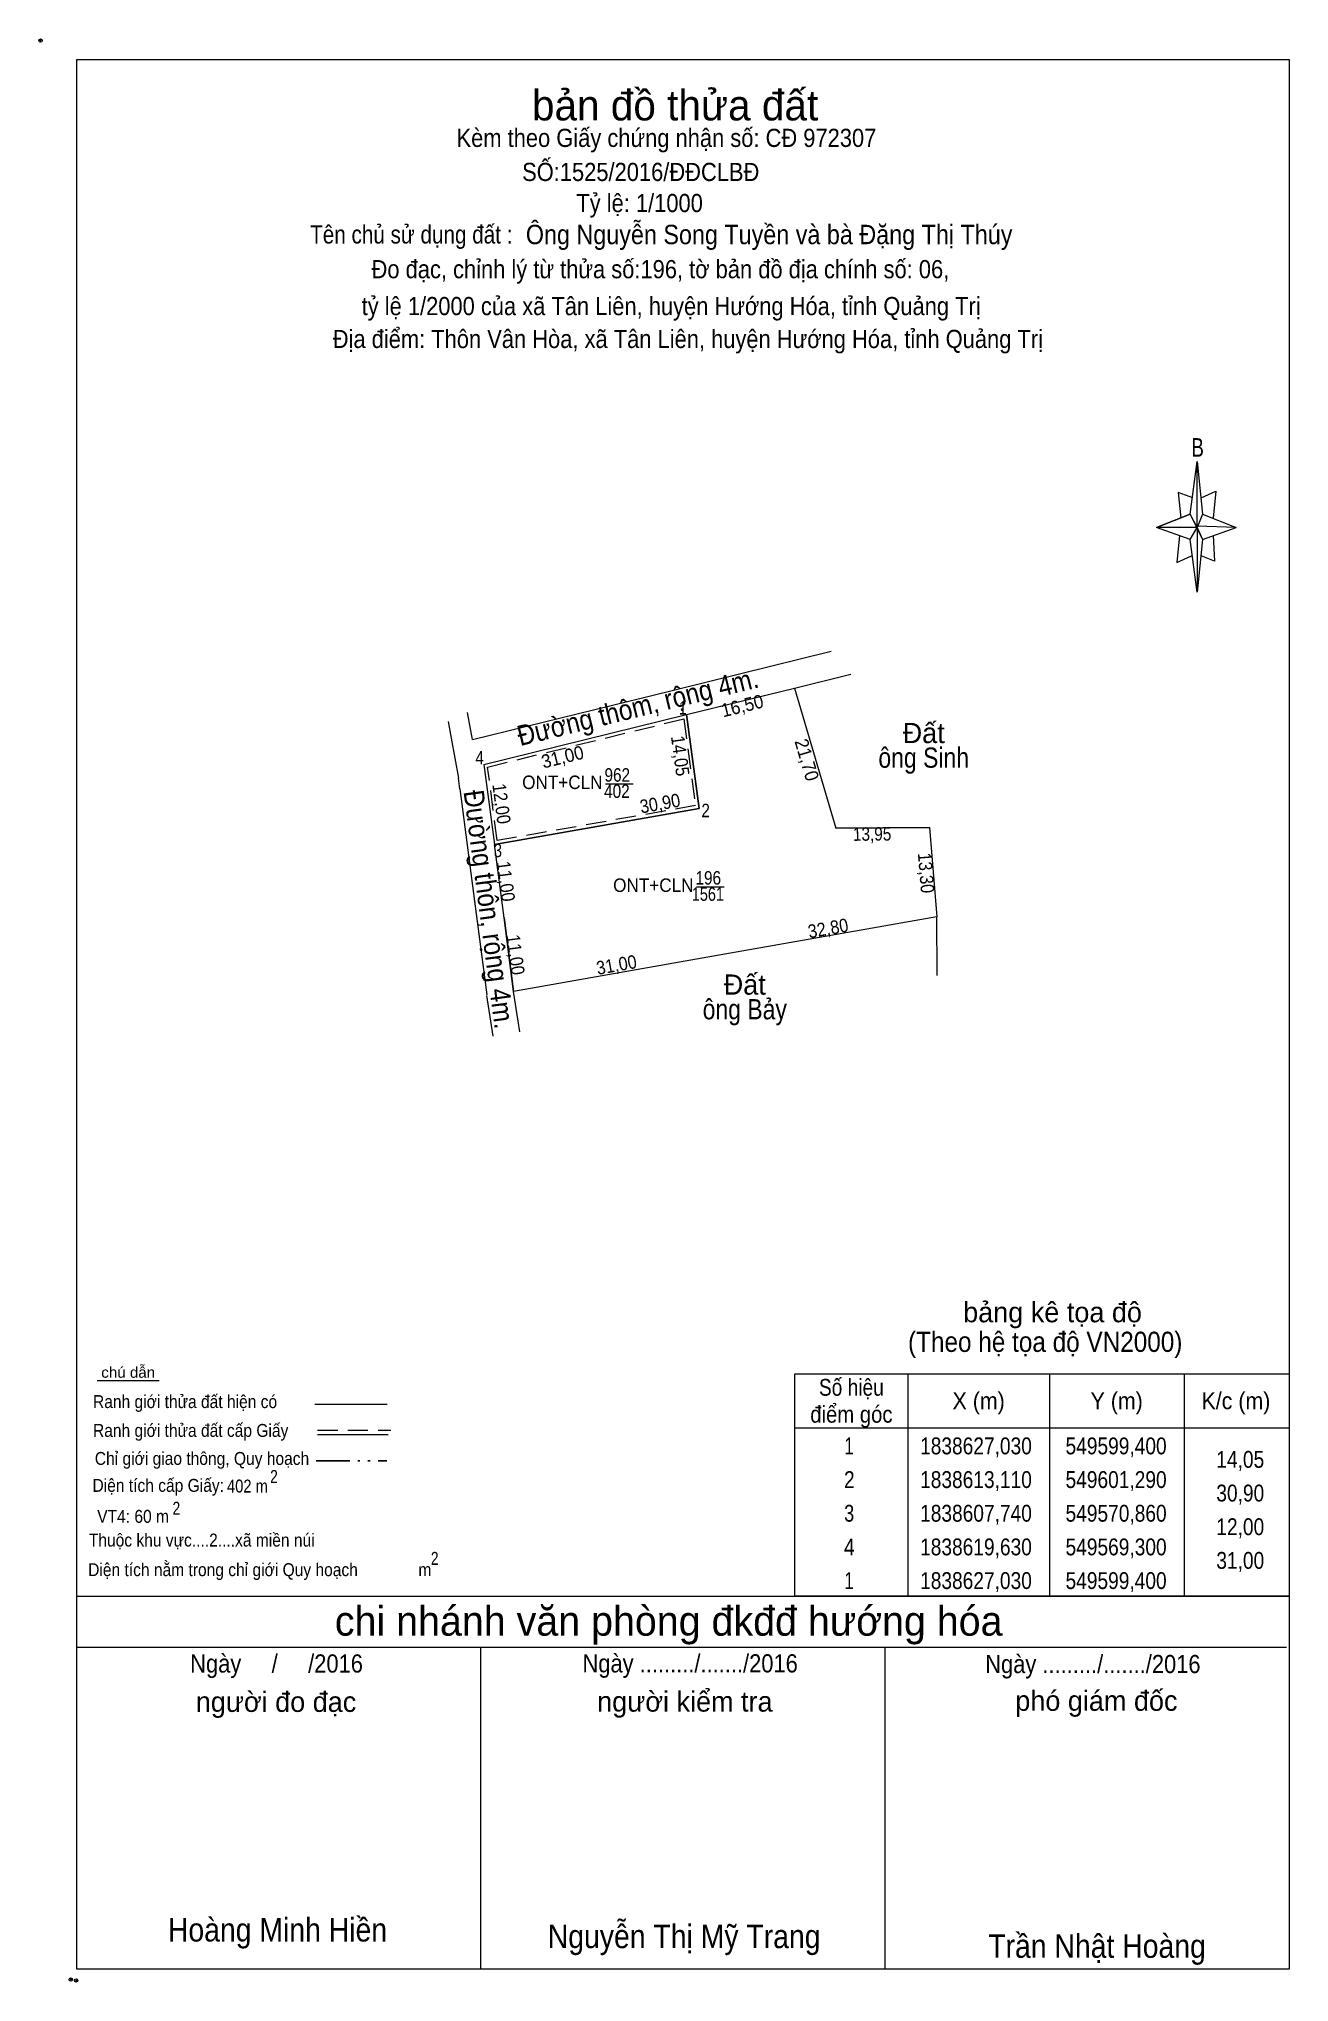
# Model space of a CAD drawing. Header units: metres. Extents: x 548809 to 550232, y 1838395 to 1838727.
# Drawn here: x 549503.2 to 549688.9, y 1838438.8 to 1838727.4 of the extents above; entities that cross this region are included whole.
import ezdxf
from ezdxf.enums import TextEntityAlignment as Align

# ---------------------------------------------------------------- set-up
doc = ezdxf.new("R2010")
doc.units = ezdxf.units.M
doc.header["$PDMODE"] = 32
doc.header["$PDSIZE"] = 0.5
for name, pattern in [('DASH_DOUBLE_DOT', [9.2, 5, -1.2, 0.3, -1.2, 0.3, -1.2]), ('DOTTED', [1.5, 0.3, -1.2]), ('MEDIUM_DASHED', [4.5, 3, -1.5])]:
    doc.linetypes.add(name, pattern=pattern)
for name, color, linetype, lineweight in [('1', 7, 'DOTTED', 13), ('10', 7, 'Continuous', 13), ('15', 7, 'Continuous', 13), ('23', 7, 'Continuous', 13), ('28', 7, 'Continuous', 13), ('63', 7, 'Continuous', 13)]:
    doc.layers.add(name, color=color, linetype=linetype, lineweight=lineweight)

msp = doc.modelspace()

# ---------------------------------------------------------------- texts
at = {"layer": '1'}
for s, width, p in [('962', 0.85, (549589.11, 1838617.07)), ('ONT+CLN', 0.95, (549580.95, 1838615.98)), ('402', 0.85, (549589.05, 1838614.66)), ('196', 0.85, (549602.62, 1838601.79)), ('ONT+CLN', 0.95, (549594.46, 1838600.7)), ('1561', 0.8, (549602.56, 1838599.38))]:
    msp.add_text(s, height=2, dxfattribs=dict(at, width=width)).set_placement(p, align=Align.CENTER)
at = {"layer": '15', "width": 0.9}
for s, rotation, p in [('Đường thôm, rộng 4m.', 13.818, (549592.502, 1838626.732)), ('Đường thôn, rộng 4m.', 277.49, (549568.596, 1838597.921))]:
    msp.add_text(s, height=3, rotation=rotation, dxfattribs=at).set_placement(p, align=Align.CENTER)
at = {"layer": '15'}
for p in [(549634.605, 1838622.8), (549608.035, 1838585.44)]:
    msp.add_text('Đất', height=3, dxfattribs=at).set_placement(p, align=Align.CENTER)
at = {"layer": '15', "width": 0.85}
for s, p in [('ông Sinh', (549634.61, 1838619.14)), ('ông Bảy', (549608.04, 1838581.78))]:
    msp.add_text(s, height=3, dxfattribs=at).set_placement(p, align=Align.CENTER)
at = {"layer": '28'}
for s, height, p in [('bản đồ thửa đất', 4.5, (549597.69, 1838715.27)), ('bảng kê tọa độ', 3, (549653.74, 1838536.79)), ('chi nhánh văn phòng đkđđ hướng hóa', 4.374, (549596.74, 1838490.25)), ('người đo đạc', 3, (549538.435, 1838478.93)), ('người kiểm tra', 3, (549599.145, 1838478.97)), ('phó giám đốc', 3, (549660.25, 1838479.09))]:
    msp.add_text(s, height=height, dxfattribs=at).set_placement(p, align=Align.CENTER)
for s, height, width, p in [('Kèm theo Giấy chứng nhận số: CĐ 972307', 2.7, 0.9, (549596.405, 1838711.33)), ('SỐ:1525/2016/ĐĐCLBĐ', 2.7, 0.9, (549592.59, 1838706.27)), ('Tỷ lệ: 1/1000', 2.7, 0.9, (549592.42, 1838701.65)), ('Tên chủ sử dụng đất :', 2.7, 0.85, (549558.52, 1838696.99)), ('Đo đạc, chỉnh lý từ thửa số:196, tờ bản đồ địa chính số: 06,', 2.7, 0.9, (549595.51, 1838691.83)), (' tỷ lệ 1/2000 của xã Tân Liên, huyện Hướng Hóa, tỉnh Quảng Trị', 2.7, 0.9, (549596.655, 1838686.35)), ('Địa điểm: Thôn Vân Hòa, xã Tân Liên, huyện Hướng Hóa, tỉnh Quảng Trị', 2.7, 0.9, (549599.59, 1838681.47)), ('B', 2.755, 0.75, (549675.29, 1838665.33)), ('(Theo hệ tọa độ VN2000)', 3, 0.9, (549652.65, 1838532.39)), ('chú dẫn', 1.6, 1.05, (549516.485, 1838528.55)), ('Ranh giới thửa đất hiện có ', 1.92, 0.9, (549525.25, 1838524.05)), ('Ranh giới thửa đất cấp Giấy', 1.92, 0.9, (549525.76, 1838519.77)), ('Chỉ giới giao thông, Quy hoạch', 1.92, 0.9, (549527.445, 1838515.61)), ('2', 1.92, 0.8, (549538.135, 1838512.93)), ('2', 1.92, 0.8, (549538.135, 1838512.93)), ('Diện tích cấp Giấy: ', 1.92, 0.9, (549521.265, 1838511.61)), ('402 m ', 1.92, 0.85, (549534.495, 1838511.51)), (' VT4: 60 m ', 1.92, 0.9, (549517.21, 1838507.01)), ('2', 1.92, 0.8, (549523.635, 1838508.21)), ('Thuộc khu vực....2....xã miền núi', 1.92, 0.9, (549527.405, 1838503.49)), ('Diện tích nằm trong chỉ giới Quy hoạch              m', 1.92, 0.9, (549536.02, 1838499.09)), ('2', 1.92, 0.8, (549561.995, 1838500.77)), ('Ngày     /     /2016', 2.7, 0.9, (549538.515, 1838484.77)), ('Ngày ........./......./2016', 2.7, 0.9, (549599.93, 1838484.79)), ('Ngày ........./......./2016', 2.7, 0.9, (549659.73, 1838484.69)), ('Hoàng Minh Hiền', 3.5, 0.9, (549538.655, 1838444.83)), ('Nguyễn Thị Mỹ Trang', 3.5, 0.9, (549599.035, 1838443.85)), ('Trần Nhật Hoàng', 3.5, 0.9, (549660.345, 1838442.41))]:
    msp.add_text(s, height=height, dxfattribs=dict(at, width=width)).set_placement(p, align=Align.CENTER)
at = {"layer": '28', "width": 0.9}
msp.add_text('Ông Nguyễn Song Tuyền và bà Đặng Thị Thúy', height=2.88, dxfattribs=at).set_placement((549575.53, 1838696.89))
at = {"layer": '63'}
for s, rotation, width, p in [('16,50', 13.809, 0.95, (549607.901, 1838627.372)), ('31,00', 13.812, 0.95, (549581.221, 1838619.773)), ('14,05', 277.732, 0.9, (549597.474, 1838620.775)), ('21,70', 286.355, 0.95, (549616.3, 1838620.032)), ('12,00', 277.475, 0.9, (549570.935, 1838613.67)), ('30,90', 10.008, 0.9, (549595.626, 1838612.866)), ('13,95', 0.534, 0.85, (549626.961, 1838608.307)), ('11,00', 277.467, 0.9, (549571.585, 1838602.15)), ('13,30', 274.57, 0.9, (549633.978, 1838603.445)), ('32,80', 10.025, 0.9, (549620.586, 1838594.317)), ('11,00', 277.467, 0.9, (549573.015, 1838591.25)), ('31,00', 10.012, 0.9, (549589.166, 1838588.896))]:
    msp.add_text(s, height=2, rotation=rotation, dxfattribs=dict(at, width=width)).set_placement(p, align=Align.CENTER)
for s, height, width, p in [(' 1', 2, 0.75, (549599.4, 1838627.03)), (' 4', 2, 0.85, (549569.3, 1838619.63)), (' 2', 2, 0.85, (549602.86, 1838611.79)), (' 3', 2, 0.8, (549571.98, 1838605.86)), ('14,05', 2.5, 0.85, (549685.17, 1838515.18)), ('30,90', 2.5, 0.85, (549685.17, 1838510.18)), ('12,00', 2.5, 0.85, (549685.17, 1838505.18)), ('31,00', 2.5, 0.85, (549685.17, 1838500.18))]:
    msp.add_text(s, height=height, dxfattribs=dict(at, width=width)).set_placement(p, align=Align.RIGHT)
for s, width, p in [('Số hiệu', 0.85, (549623.87, 1838525.88)), ('X (m)', 0.95, (549642.77, 1838523.88)), ('Y (m)', 0.95, (549663.265, 1838523.88)), ('K/c (m)', 0.95, (549680.97, 1838523.88)), ('điểm góc', 0.9, (549623.87, 1838521.88)), (' 1', 0.75, (549623.165, 1838517.18)), ('1838627,030', 0.85, (549642.37, 1838517.18)), ('549599,400', 0.85, (549663.175, 1838517.18)), (' 2', 0.85, (549623.17, 1838512.18)), ('1838613,110', 0.85, (549642.37, 1838512.18)), ('549601,290', 0.85, (549663.175, 1838512.18)), (' 3', 0.8, (549623.17, 1838507.18)), ('1838607,740', 0.85, (549642.37, 1838507.18)), ('549570,860', 0.85, (549663.175, 1838507.18)), (' 4', 0.85, (549623.165, 1838502.18)), ('1838619,630', 0.85, (549642.37, 1838502.18)), ('549569,300', 0.85, (549663.175, 1838502.18)), (' 1', 0.75, (549623.165, 1838497.18)), ('1838627,030', 0.85, (549642.37, 1838497.18)), ('549599,400', 0.85, (549663.175, 1838497.18))]:
    msp.add_text(s, height=2.5, dxfattribs=dict(at, width=width)).set_placement(p, align=Align.CENTER)

# ---------------------------------------------------------------- linework, layer by layer
at = {"layer": '1', "linetype": 'Continuous'}
msp.add_lwpolyline([(549615.43, 1838630.97), (549621.54, 1838610.15), (549635.49, 1838610.28), (549636.55, 1838597.02), (549604.25, 1838591.31), (549573.72, 1838585.92), (549572.29, 1838596.83), (549570.86, 1838607.74), (549601.29, 1838613.11), (549599.4, 1838627.03)], close=True, dxfattribs=at)
at = {"layer": '1', "linetype": 'MEDIUM_DASHED'}
msp.add_lwpolyline([(549598.98, 1838626.41), (549600.73, 1838613.52), (549571.29, 1838608.32), (549569.85, 1838619.25)], close=True, dxfattribs=at)
at = {"layer": '10'}
for p, q in [((549615.43, 1838630.97), (549621.54, 1838610.15)), ((549635.49, 1838610.28), (549636.55, 1838597.02)), ((549636.6, 1838588.31), (549636.55, 1838597.02))]:
    msp.add_line(p, q, dxfattribs=at)
at = {"layer": '15'}
for p, q in [((549593.62, 1838629.73), (549620.86, 1838636.43)), ((549615.43, 1838630.97), (549623.78, 1838633.02)), ((549608.29, 1838629.22), (549615.43, 1838630.97)), ((549567.6, 1838623.33), (549593.62, 1838629.73)), ((549569.3, 1838619.63), (549599.4, 1838627.03)), ((549599.4, 1838627.03), (549608.29, 1838629.22)), ((549565.74, 1838616.01), (549565.53, 1838617.6)), ((549635.49, 1838610.28), (549621.54, 1838610.15))]:
    msp.add_line(p, q, dxfattribs=at)
for points in [[(549599.4, 1838627.03), (549601.29, 1838613.11), (549570.86, 1838607.74)], [(549563.98, 1838626), (549564.44, 1838623.51), (549565.53, 1838617.6)], [(549636.55, 1838597.02), (549604.25, 1838591.31), (549573.72, 1838585.92)]]:
    msp.add_lwpolyline(points, dxfattribs=at)
at = {"layer": '23'}
for p, q in [((549567.6, 1838623.33), (549566.85, 1838627.36)), ((549569.3, 1838619.63), (549570.86, 1838607.74)), ((549565.74, 1838616.01), (549567.23, 1838604.6)), ((549567.23, 1838604.6), (549568.32, 1838596.31)), ((549568.32, 1838596.31), (549569.75, 1838585.4)), ((549572.29, 1838596.83), (549573.72, 1838585.92))]:
    msp.add_line(p, q, dxfattribs=at)
for points in [[(549570.67, 1838579.3), (549570.33, 1838581.52), (549569.76, 1838585.32)], [(549574.63, 1838579.9), (549574.39, 1838581.52), (549573.72, 1838585.92)]]:
    msp.add_lwpolyline(points, dxfattribs=at)
at = {"layer": '28'}
for p, q in [((549674.19, 1838656.81), (549675.19, 1838664.61)), ((549675.99, 1838656.81), (549680.99, 1838654.81)), ((549674.19, 1838653.01), (549669.19, 1838654.81)), ((549675.99, 1838653.01), (549675.19, 1838645.21)), ((549677.59, 1838653.61), (549677.79, 1838649.81)), ((549677.79, 1838649.81), (549675.79, 1838650.61)), ((549511.89, 1838528.15), (549521.09, 1838528.15)), ((549544.19, 1838524.61), (549554.95, 1838524.61)), ((549544.59, 1838520.13), (549555.11, 1838520.13)), ((549508.87, 1838496.13), (549688.87, 1838496.13)), ((549508.87, 1838488.53), (549688.47, 1838488.53)), ((549508.87, 1838488.53), (549688.47, 1838488.53)), ((549508.87, 1838488.53), (549688.47, 1838488.53)), ((549568.87, 1838440.73), (549568.87, 1838488.53)), ((549628.87, 1838440.73), (549628.87, 1838488.53))]:
    msp.add_line(p, q, dxfattribs=at)
at = {"layer": '28', "linetype": 'MEDIUM_DASHED'}
msp.add_line((549544.59, 1838520.77), (549555.47, 1838520.77), dxfattribs=at)
at = {"layer": '28', "linetype": 'DASH_DOUBLE_DOT', "lineweight": 25}
msp.add_line((549544.39, 1838516.19), (549554.87, 1838516.19), dxfattribs=at)
at = {"layer": '28'}
for points in [[(549508.87, 1838724.33), (549688.87, 1838724.33), (549688.87, 1838440.73), (549508.87, 1838440.73)], [(549675.19, 1838664.61), (549675.99, 1838656.81), (549675.19, 1838654.81)], [(549675.19, 1838654.81), (549669.19, 1838654.81), (549674.19, 1838656.81), (549675.99, 1838653.01), (549680.99, 1838654.81), (549675.19, 1838655.01)], [(549675.19, 1838654.81), (549675.19, 1838645.21), (549674.19, 1838653.01)]]:
    msp.add_lwpolyline(points, close=True, dxfattribs=at)
for points in [[(549674.59, 1838659.21), (549672.39, 1838660.01), (549672.79, 1838656.21)], [(549675.79, 1838659.21), (549677.99, 1838660.21), (549677.59, 1838656.21)], [(549675.19, 1838654.81), (549674.19, 1838656.81), (549669.19, 1838654.81)], [(549672.59, 1838653.61), (549672.19, 1838649.61), (549674.39, 1838650.61)], [(549675.19, 1838654.81), (549675.99, 1838653.01), (549680.99, 1838654.81)], [(549688.87, 1838440.73), (549508.87, 1838440.73), (549508.87, 1838488.53)]]:
    msp.add_lwpolyline(points, dxfattribs=at)
for p in [(549503.47, 1838727.13), (549507.95, 1838439.17), (549508.75, 1838439.05)]:
    msp.add_point(p, dxfattribs=at)
at = {"layer": '63'}
for p, q in [((549587.36, 1838616.74), (549591.45, 1838616.74)), ((549600.87, 1838601.46), (549604.96, 1838601.46)), ((549632.27, 1838529.13), (549632.27, 1838496.13)), ((549653.27, 1838529.13), (549653.27, 1838496.13)), ((549673.27, 1838529.13), (549673.27, 1838496.13)), ((549615.47, 1838521.13), (549688.87, 1838521.13))]:
    msp.add_line(p, q, dxfattribs=at)
msp.add_lwpolyline([(549615.47, 1838529.13), (549688.87, 1838529.13), (549688.87, 1838496.13), (549615.47, 1838496.13)], close=True, dxfattribs=at)

msp.set_redraw_order([(e.dxf.handle, doc.entitydb.next_handle()) for e in msp.query("TEXT MTEXT ATTDEF DIMENSION ARC_DIMENSION")])  # texts and dimensions are drawn at this point

doc.saveas('drawing.dxf')
